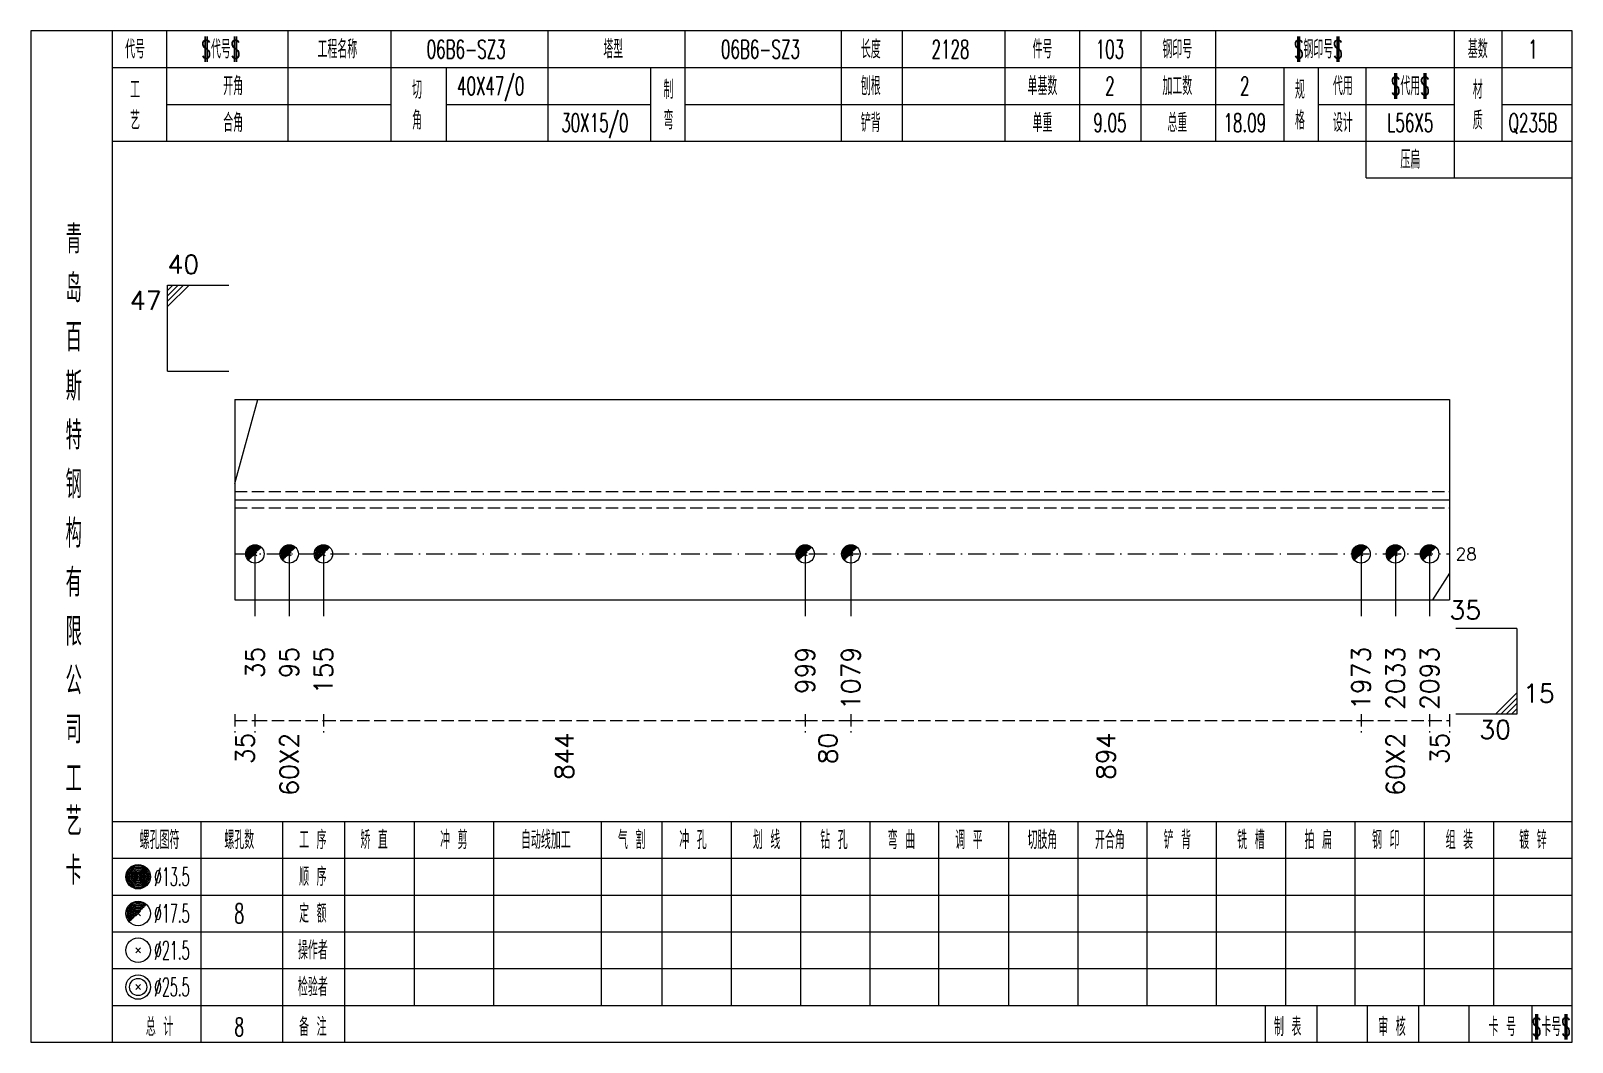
# Model space of a CAD drawing. Extents: x -533 to 8774, y 0 to 7979.
# Drawn here: x 702.8 to 954.2, y 7757.8 to 7922.8 of the extents above; entities that cross this region are included whole.
import ezdxf
from ezdxf.enums import TextEntityAlignment as Align

# ---------------------------------------------------------------- set-up
doc = ezdxf.new("R2010")
doc.units = 0
doc.header["$MEASUREMENT"] = 0
doc.linetypes.add('一点画线', pattern=[5.2, 3, -1, 0.2, -1])
doc.linetypes.add('虚线', pattern=[2.75, 2, -0.75])
doc.layers.get('0').update_dxf_attribs({"linetype": 'CONTINUOUS', "lineweight": 25})
for name, color, linetype, lineweight in [('1', 7, 'CONTINUOUS', 25), ('4', 7, 'CONTINUOUS', 25), ('5', 7, 'CONTINUOUS', 25)]:
    doc.layers.add(name, color=color, linetype=linetype, lineweight=lineweight)
doc.styles.get("Standard").update_dxf_attribs({"font": 'simplex.shx', "width": 0.7, "height": 3, "bigfont": 'gbhzfs.shx'})

msp = doc.modelspace()

# ---------------------------------------------------------------- texts
at = {"color": 7, "linetype": 'Continuous', "lineweight": 13}
for s, p in [('40', (725.1, 7882.27)), ('15', (946.2, 7812.27))]:
    msp.add_text(s, height=3, dxfattribs=at).set_placement(p, align=Align.BOTTOM_LEFT)
for s, p in [('47', (724.1, 7880.27)), ('30', (944.2, 7810.27))]:
    msp.add_text(s, height=3, dxfattribs=at).set_placement(p, align=Align.TOP_RIGHT)
msp.add_text('28', height=2, dxfattribs=at).set_placement((935.2, 7837.43), align=Align.MIDDLE_LEFT)
at = {"color": 8, "linetype": 'Continuous', "lineweight": 9}
for s, p in [('35', (737.73, 7808.27)), ('60X2', (744.94, 7808.27)), ('844', (789.81, 7808.27)), ('80', (832.82, 7808.27)), ('894', (878.16, 7808.27)), ('60X2', (925.36, 7808.27)), ('35', (932.57, 7808.27))]:
    msp.add_text(s, height=3, rotation=90, dxfattribs=at).set_placement(p, align=Align.MIDDLE_RIGHT)
at = {"layer": '1', "color": 7, "linetype": 'Continuous', "lineweight": 13}
msp.add_text('35', height=3, dxfattribs=at).set_placement((934.2, 7828.27), align=Align.MIDDLE_LEFT)
for s, p in [('35', (739.36, 7822.27)), ('95', (744.94, 7822.27)), ('155', (750.53, 7822.27)), ('999', (829.1, 7822.27)), ('1079', (836.55, 7822.27)), ('1973', (919.77, 7822.27)), ('2033', (925.36, 7822.27)), ('2093', (930.94, 7822.27))]:
    msp.add_text(s, height=3, rotation=90, dxfattribs=at).set_placement(p, align=Align.MIDDLE_RIGHT)
at = {"layer": '4', "color": 1, "linetype": 'Continuous', "lineweight": 13}
for s, height, width, p in [('$代号$', 3, 0.6, (733.8, 7919.77)), ('$钢印号$', 3, 0.6, (912.8, 7919.77)), ('代号', 3, 0.6, (719.8, 7919.77)), ('工程名称', 3, 0.6, (752.8, 7919.77)), ('06B6-SZ3', 3, 0.6, (773.8, 7919.77)), ('塔型', 3, 0.6, (797.8, 7919.77)), ('06B6-SZ3', 3, 0.6, (821.8, 7919.77)), ('长度', 3, 0.6, (839.8, 7919.77)), ('2128', 3, 0.6, (852.8, 7919.77)), ('件号', 3, 0.6, (867.8, 7919.77)), ('103', 3, 0.6, (878.8, 7919.77)), ('钢印号', 3, 0.6, (889.8, 7919.77)), ('基数', 3, 0.6, (938.8, 7919.77)), ('1', 3, 0.6, (947.8, 7919.77)), ('工', 3, 0.6, (719.8, 7913.17)), ('开角', 3, 0.6, (735.8, 7913.77)), ('切', 3, 0.6, (765.8, 7913.17)), ('40X47/0', 3, 0.6, (777.8, 7913.77)), ('制', 3, 0.6, (806.8, 7913.17)), ('刨根', 3, 0.6, (839.8, 7913.77)), ('单基数', 3, 0.6, (867.8, 7913.77)), ('2', 3, 0.6, (878.8, 7913.77)), ('加工数', 3, 0.6, (889.8, 7913.77)), ('2', 3, 0.6, (900.8, 7913.77)), ('规', 3, 0.6, (909.8, 7913.17)), ('代用', 3, 0.6, (916.8, 7913.77)), ('$代用$', 3, 0.6, (927.8, 7913.77)), ('材', 3, 0.6, (938.8, 7913.17)), ('艺', 3, 0.6, (719.8, 7908.17)), ('合角', 3, 0.6, (735.8, 7907.77)), ('角', 3, 0.6, (765.8, 7908.17)), ('30X15/0', 3, 0.6, (794.8, 7907.77)), ('弯', 3, 0.6, (806.8, 7908.17)), ('铲背', 3, 0.6, (839.8, 7907.77)), ('单重', 3, 0.6, (867.8, 7907.77)), ('9.05', 3, 0.6, (878.8, 7907.77)), ('总重', 3, 0.6, (889.8, 7907.77)), ('18.09', 3, 0.6, (900.8, 7907.77)), ('格', 3, 0.6, (909.8, 7908.17)), ('设计', 3, 0.6, (916.8, 7907.77)), ('L56X5', 3, 0.6, (927.8, 7907.77)), ('质', 3, 0.6, (938.8, 7908.17)), ('Q235B', 3, 0.6, (947.8, 7907.77)), ('压扁', 3, 0.6, (927.8, 7901.77)), ('青', 4.6, 0.8, (709.8, 7888.77)), ('岛', 4.6, 0.8, (709.8, 7880.77)), ('百', 4.6, 0.8, (709.8, 7872.77)), ('斯', 4.6, 0.8, (709.8, 7864.77)), ('特', 4.6, 0.8, (709.8, 7856.77)), ('钢', 4.6, 0.8, (709.8, 7848.77)), ('构', 4.6, 0.8, (709.8, 7840.77)), ('有', 4.6, 0.8, (709.8, 7832.77)), ('限', 4.6, 0.8, (709.8, 7824.77)), ('公', 4.6, 0.8, (709.8, 7816.77)), ('司', 4.6, 0.8, (709.8, 7808.77)), ('工', 4.6, 0.8, (709.8, 7800.77)), ('艺', 4.6, 0.8, (709.8, 7793.77)), ('螺孔图符', 3, 0.6, (723.8, 7790.77)), ('螺孔数', 3, 0.6, (736.8, 7790.77)), ('工 序', 3, 0.6, (748.8, 7790.77)), ('矫 直', 3, 0.6, (758.8, 7790.77)), ('冲 剪', 3, 0.6, (771.8, 7790.77)), ('自动线加工', 3, 0.6, (786.8, 7790.77)), ('气 割', 3, 0.6, (800.8, 7790.77)), ('冲 孔', 3, 0.6, (810.8, 7790.77)), ('划 线', 3, 0.6, (822.8, 7790.77)), ('钻 孔', 3, 0.6, (833.8, 7790.77)), ('弯 曲', 3, 0.6, (844.8, 7790.77)), ('调 平', 3, 0.6, (855.8, 7790.77)), ('切肢角', 3, 0.6, (867.8, 7790.77)), ('开合角', 3, 0.6, (878.8, 7790.77)), ('铲 背', 3, 0.6, (889.8, 7790.77)), ('铣 槽', 3, 0.6, (901.8, 7790.77)), ('拍 扁', 3, 0.6, (912.8, 7790.77)), ('钢 印', 3, 0.6, (923.8, 7790.77)), ('组 装', 3, 0.6, (935.8, 7790.77)), ('镀 锌', 3, 0.6, (947.8, 7790.77)), ('卡', 4.6, 0.8, (709.8, 7785.77)), ('%%C13.5', 3, 0.5, (725.8, 7784.77)), ('顺 序', 3, 0.6, (748.8, 7784.77)), ('%%C17.5', 3, 0.5, (725.8, 7778.77)), ('8', 3.2, 0.6, (736.8, 7778.77)), ('定 额', 3, 0.6, (748.8, 7778.77)), ('%%C21.5', 3, 0.5, (725.8, 7772.77)), ('操作者', 3, 0.6, (748.8, 7772.77)), ('%%C25.5', 3, 0.5, (725.8, 7766.77)), ('检验者', 3, 0.6, (748.8, 7766.77)), ('总 计', 3, 0.6, (723.8, 7760.27)), ('8', 3, 0.6, (736.8, 7760.27)), ('备 注', 3, 0.6, (748.8, 7760.27)), ('制 表', 3, 0.6, (907.8, 7760.27)), ('审 核', 3, 0.6, (924.8, 7760.27)), ('卡 号', 3, 0.6, (942.8, 7760.27)), ('$卡号$', 3, 0.6, (950.8, 7760.27))]:
    msp.add_text(s, height=height, dxfattribs=dict(at, width=width)).set_placement(p, align=Align.MIDDLE_CENTER)

# ---------------------------------------------------------------- blocks, each defined once
blk = doc.blocks.new('孔17.5')
at = {"layer": '5', "color": 7, "linetype": 'Continuous', "lineweight": 0}
for p, q in [((-0.2, -0.2), (0.2, 0.2)), ((-0.2, 0.2), (0.2, -0.2))]:
    blk.add_line(p, q, dxfattribs=at)
at = {"layer": '5', "color": 7, "linetype": 'Continuous', "lineweight": 13}
blk.add_circle((0, 0), 1, dxfattribs=at)
for radius in [0.9, 0.8, 0.7, 0.6, 0.5, 0.4, 0.3, 0.2, 0.1]:
    blk.add_arc((0, 0), radius, 45, 225, dxfattribs=at)

# ---------------------------------------------------------------- linework, layer by layer
at = {"color": 7, "linetype": 'Continuous', "lineweight": 13}
for p, q in [((725.1, 7881.27), (735.1, 7881.27)), ((725.1, 7867.27), (725.1, 7881.27)), ((725.97, 7881.27), (725.1, 7880.4)), ((726.85, 7881.27), (725.1, 7879.52)), ((727.72, 7881.27), (725.1, 7878.65)), ((728.6, 7881.27), (725.1, 7877.77)), ((725.1, 7867.27), (735.1, 7867.27)), ((736.1, 7848.9), (739.82, 7862.61)), ((739.36, 7837.43), (739.36, 7827.27)), ((744.94, 7837.43), (744.94, 7827.27)), ((750.53, 7837.43), (750.53, 7827.27)), ((829.1, 7837.43), (829.1, 7827.27)), ((836.55, 7837.43), (836.55, 7827.27)), ((919.77, 7837.43), (919.77, 7827.27)), ((925.36, 7837.43), (925.36, 7827.27)), ((930.94, 7837.43), (930.94, 7827.27)), ((934.2, 7834.31), (931.41, 7829.93)), ((945.2, 7825.27), (935.2, 7825.27)), ((945.2, 7825.27), (945.2, 7811.27)), ((941.7, 7811.27), (945.2, 7814.77)), ((942.57, 7811.27), (945.2, 7813.9)), ((945.2, 7811.27), (935.2, 7811.27)), ((943.45, 7811.27), (945.2, 7813.02)), ((944.32, 7811.27), (945.2, 7812.15))]:
    msp.add_line(p, q, dxfattribs=at)
at = {"color": 7, "linetype": 'Continuous', "lineweight": 18}
for p, q in [((736.1, 7862.61), (736.1, 7829.93)), ((736.1, 7862.61), (934.2, 7862.61)), ((934.2, 7862.61), (934.2, 7829.93)), ((736.1, 7846.27), (934.2, 7846.27))]:
    msp.add_line(p, q, dxfattribs=at)
at = {"color": 1, "linetype": '虚线', "lineweight": 18}
for p, q in [((736.1, 7847.61), (934.2, 7847.61)), ((736.1, 7844.93), (934.2, 7844.93))]:
    msp.add_line(p, q, dxfattribs=at)
at = {"color": 3, "linetype": '一点画线', "lineweight": 13}
msp.add_line((736.1, 7837.43), (934.2, 7837.43), dxfattribs=at)
at = {"color": 8, "linetype": '虚线', "lineweight": 9}
for p, q in [((736.1, 7811.27), (736.1, 7808.27)), ((739.36, 7811.27), (739.36, 7808.27)), ((739.36, 7811.27), (739.36, 7808.27)), ((750.53, 7811.27), (750.53, 7808.27)), ((750.53, 7811.27), (750.53, 7808.27)), ((829.1, 7811.27), (829.1, 7808.27)), ((829.1, 7811.27), (829.1, 7808.27)), ((836.55, 7811.27), (836.55, 7808.27)), ((836.55, 7811.27), (836.55, 7808.27)), ((919.77, 7811.27), (919.77, 7808.27)), ((919.77, 7811.27), (919.77, 7808.27)), ((930.94, 7811.27), (930.94, 7808.27)), ((930.94, 7811.27), (930.94, 7808.27)), ((934.2, 7811.27), (934.2, 7808.27)), ((736.1, 7810.27), (739.36, 7810.27)), ((739.36, 7810.27), (750.53, 7810.27)), ((750.53, 7810.27), (829.1, 7810.27)), ((829.1, 7810.27), (836.55, 7810.27)), ((836.55, 7810.27), (919.77, 7810.27)), ((919.77, 7810.27), (930.94, 7810.27)), ((930.94, 7810.27), (934.2, 7810.27))]:
    msp.add_line(p, q, dxfattribs=at)
at = {"layer": '1', "color": 7, "linetype": 'Continuous', "lineweight": 18}
msp.add_line((736.1, 7829.93), (934.2, 7829.93), dxfattribs=at)
at = {"layer": '4', "color": 1, "linetype": 'Continuous', "lineweight": 18}
for p, q in [((716.1, 7757.77), (716.1, 7922.77)), ((725, 7904.77), (725, 7922.77)), ((744.8, 7904.77), (744.8, 7922.77)), ((761.6, 7904.77), (761.6, 7922.77)), ((787.2, 7904.77), (787.2, 7922.77)), ((809.5, 7904.77), (809.5, 7922.77)), ((835, 7904.77), (835, 7922.77)), ((845, 7904.77), (845, 7922.77)), ((861.7, 7904.77), (861.7, 7922.77)), ((873.9, 7904.77), (873.9, 7922.77)), ((883.9, 7904.77), (883.9, 7922.77)), ((896.1, 7904.77), (896.1, 7922.77)), ((935, 7898.77), (935, 7922.77)), ((942.8, 7904.77), (942.8, 7922.77)), ((716.1, 7916.77), (954.2, 7916.77)), ((770.6, 7904.77), (770.6, 7916.77)), ((803.9, 7904.77), (803.9, 7916.77)), ((907.2, 7904.77), (907.2, 7916.77)), ((912.8, 7904.77), (912.8, 7916.77)), ((920.6, 7898.77), (920.6, 7916.77)), ((725, 7910.77), (761.6, 7910.77)), ((770.6, 7910.77), (803.9, 7910.77)), ((809.5, 7910.77), (907.2, 7910.77)), ((912.8, 7910.77), (935, 7910.77)), ((942.8, 7910.77), (954.2, 7910.77)), ((716.1, 7904.77), (954.2, 7904.77)), ((920.6, 7898.77), (954.2, 7898.77)), ((716.1, 7793.77), (954.2, 7793.77)), ((730.6, 7757.77), (730.6, 7793.77)), ((743.9, 7757.77), (743.9, 7793.77)), ((754, 7757.77), (754, 7793.77)), ((765.4, 7763.77), (765.4, 7793.77)), ((778.3, 7763.77), (778.3, 7793.77)), ((795.9, 7763.77), (795.9, 7793.77)), ((805.8, 7763.77), (805.8, 7793.77)), ((817.1, 7763.77), (817.1, 7793.77)), ((828.4, 7763.77), (828.4, 7793.77)), ((839.7, 7763.77), (839.7, 7793.77)), ((850.9, 7763.77), (850.9, 7793.77)), ((862.3, 7763.77), (862.3, 7793.77)), ((873.6, 7763.77), (873.6, 7793.77)), ((884.9, 7763.77), (884.9, 7793.77)), ((896.2, 7763.77), (896.2, 7793.77)), ((907.5, 7763.77), (907.5, 7793.77)), ((918.8, 7763.77), (918.8, 7793.77)), ((930.1, 7763.77), (930.1, 7793.77)), ((941.4, 7763.77), (941.4, 7793.77)), ((716.1, 7787.77), (954.2, 7787.77)), ((716.1, 7781.77), (954.2, 7781.77)), ((716.1, 7775.77), (954.2, 7775.77)), ((716.1, 7769.77), (954.2, 7769.77)), ((716.1, 7763.77), (954.2, 7763.77)), ((904.2, 7757.77), (904.2, 7763.77)), ((912.6, 7757.77), (912.6, 7763.77)), ((920.8, 7757.77), (920.8, 7763.77)), ((929.2, 7757.77), (929.2, 7763.77)), ((937.4, 7757.77), (937.4, 7763.77)), ((947.7, 7757.77), (947.7, 7763.77))]:
    msp.add_line(p, q, dxfattribs=at)
at = {"layer": '4', "color": 7, "linetype": 'Continuous', "lineweight": 13}
for p, q in [((720.1, 7784.57), (720.5, 7784.97)), ((720.5, 7784.57), (720.1, 7784.97)), ((719.9, 7772.37), (720.7, 7773.17)), ((720.7, 7772.37), (719.9, 7773.17)), ((719.9, 7766.37), (720.7, 7767.17)), ((720.7, 7766.37), (719.9, 7767.17))]:
    msp.add_line(p, q, dxfattribs=at)
at = {"layer": '4', "color": 7, "linetype": 'Continuous', "lineweight": 0}
for p, q in [((719.9, 7778.37), (720.7, 7779.17)), ((719.9, 7779.17), (720.7, 7778.37))]:
    msp.add_line(p, q, dxfattribs=at)
at = {"layer": '4', "color": 1, "linetype": 'Continuous', "lineweight": 18}
msp.add_lwpolyline([(702.8, 7922.77), (702.8, 7757.77), (954.2, 7757.77), (954.2, 7922.77)], close=True, dxfattribs=at)
at = {"layer": '4', "color": 7, "linetype": 'Continuous', "lineweight": 13}
for centre, radius in [((720.3, 7784.77), 2), ((720.3, 7784.77), 1.8), ((720.3, 7784.77), 1.6), ((720.3, 7784.77), 1.4), ((720.3, 7784.77), 1.2), ((720.3, 7784.77), 1), ((720.3, 7784.77), 0.8), ((720.3, 7784.77), 0.6), ((720.3, 7784.77), 0.4), ((720.3, 7784.77), 0.2), ((720.3, 7778.77), 2), ((720.3, 7772.77), 2), ((720.3, 7766.77), 2), ((720.3, 7766.77), 1.4)]:
    msp.add_circle(centre, radius, dxfattribs=at)
for radius in [1.8, 1.6, 1.4, 1.2, 1, 0.8, 0.6, 0.4, 0.2]:
    msp.add_arc((720.3, 7778.77), radius, 45, 225, dxfattribs=at)

# ---------------------------------------------------------------- block references
at = {"layer": '1', "color": 7, "linetype": 'Continuous', "lineweight": 13, "xscale": 1.5, "yscale": 1.5, "zscale": 1.5}
for p in [(739.36, 7837.43), (744.94, 7837.43), (750.53, 7837.43), (829.1, 7837.43), (836.55, 7837.43), (919.77, 7837.43), (925.36, 7837.43), (930.94, 7837.43)]:
    msp.add_blockref('孔17.5', p, dxfattribs=at)

msp.set_redraw_order([(e.dxf.handle, doc.entitydb.next_handle()) for e in msp.query("TEXT MTEXT ATTDEF DIMENSION ARC_DIMENSION")])  # texts and dimensions are drawn at this point

doc.saveas('drawing.dxf')
